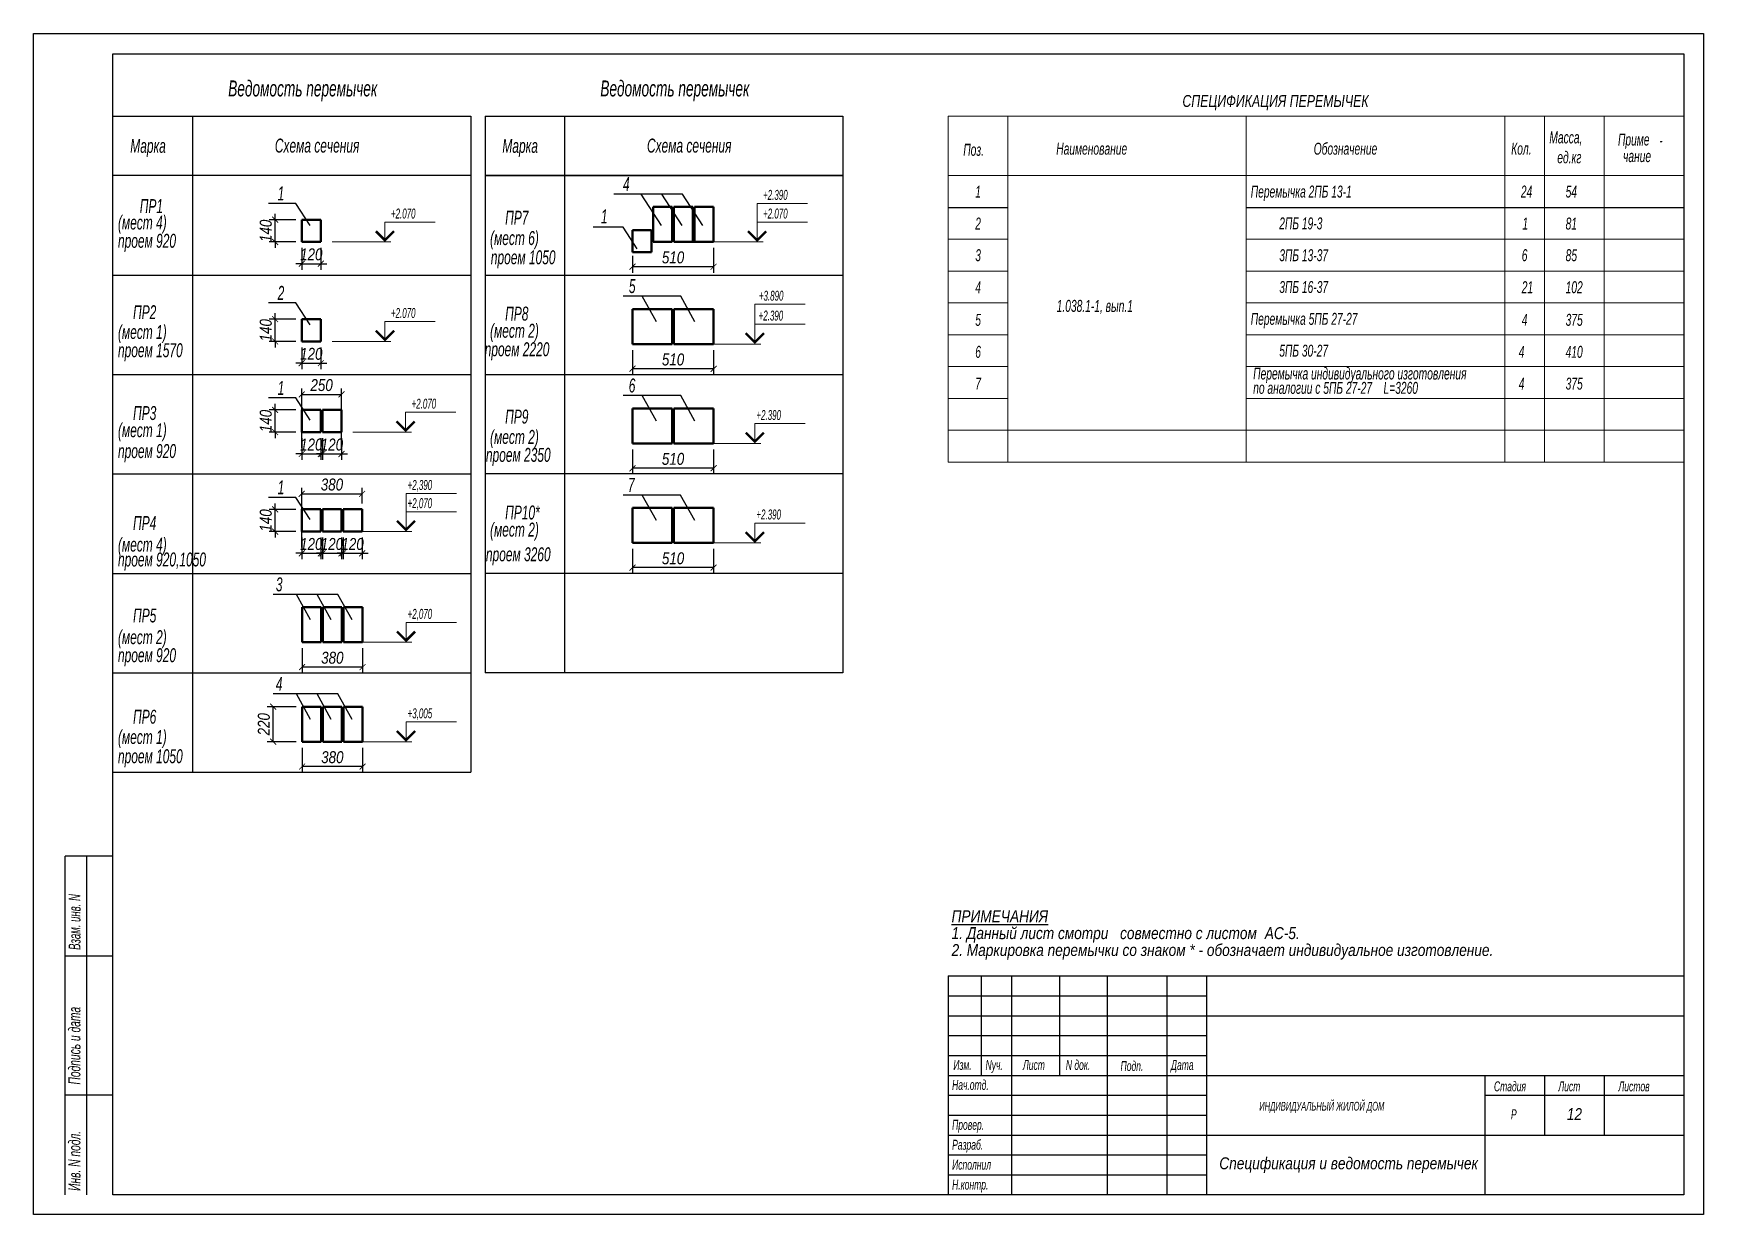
# Model space of a CAD drawing. Header units: millimetres. Extents: x 1582001 to 3303937, y 226471 to 491235.
# Drawn here: x 1750001 to 1792001, y 350655 to 380355 of the extents above; entities that cross this region are included whole.
import ezdxf

# ---------------------------------------------------------------- set-up
doc = ezdxf.new("R2010")
doc.units = ezdxf.units.MM
doc.layers.get('Defpoints').update_dxf_attribs({"color": 255, "lineweight": 30})
for name, color, linetype, lineweight in [('A-Wall-G', 22, 'Continuous', 50), ('Надписи', 7, 'Continuous', 15), ('Отметки', 123, 'Continuous', 18), ('Текст-пояснений', 135, 'Continuous', 15)]:
    doc.layers.add(name, color=color, linetype=linetype, lineweight=lineweight)
for name, color, linetype in [('Rasmer', 135, 'Continuous'), ('Spezifikazia', 250, 'Continuous'), ('Т-Подписи', 7, 'Continuous'), ('Формуляр', 138, 'Continuous')]:
    doc.layers.add(name, color=color, linetype=linetype)
doc.styles.add('Arch-Dim', font='ARIALNI.TTF', dxfattribs={"width": 0.98, "height": 300})
doc.styles.add('STYLE1', font='ARIALNI.TTF', dxfattribs={"height": 300})
doc.styles.add('стиль1', font='ARIALNI.TTF', dxfattribs={"width": 0.98, "height": 300})
doc.dimstyles.new('Aec-Arch-M-100', dxfattribs={"dimscale": 100, "dimtxt": 2.5, "dimasz": 1.5, "dimexe": 1.5, "dimexo": 1.5, "dimgap": 0.8, "dimtad": 1, "dimdec": 0, "dimzin": 3, "dimdsep": 46, "dimtxsty": 'Arch-Dim', "dimblk": 'ARCHTICK', "dimcen": 2.5, "dimazin": 2, "dimtfac": 0.75, "dimtdec": 0, "dimtix": 1, "dimtmove": 1, "dimatfit": 2, "dimfxl": 0, "dimtolj": 1, "dimtzin": 0, "dimarcsym": 0})

msp = doc.modelspace()

# ---------------------------------------------------------------- texts
at = {"color": 0, "ltscale": 2, "style": 'STYLE1', "width": 0.9}
msp.add_text('СПЕЦИФИКАЦИЯ ПЕРЕМЫЧЕК', height=300, dxfattribs=at).set_placement((1778895.3, 378505.8))
at = {"layer": 'Defpoints', "color": 255, "ltscale": 100, "style": 'STYLE1', "width": 0.75}
for s, p in [('проем 920', (1752127.3, 374965.4)), ('проем 1050', (1761502.8, 374550.3)), ('проем 1570', (1752127.3, 372214)), ('проем 2220', (1761348.5, 372238.2)), ('проем 920', (1752127.3, 369678.5)), ('проем 2350', (1761379.6, 369582.8)), ('проем 920,1050', (1752127.3, 366952.4)), ('проем 3260', (1761379.6, 367082.6)), ('проем 920', (1752127.3, 364545.6)), ('проем 1050', (1752127.3, 362005.6))]:
    msp.add_text(s, height=350, dxfattribs=at).set_placement(p)
at = {"layer": 'Spezifikazia', "ltscale": 100, "style": 'STYLE1', "width": 0.75}
for s, height, p in [('Ведомость перемычек', 400, (1754899.6, 378771)), ('Ведомость перемычек', 400, (1764256.9, 378771)), ('Марка', 350, (1752436.3, 377352.5)), ('Схема сечения', 350, (1756072.6, 377358.8)), ('Марка', 350, (1761793.6, 377352.5)), ('Схема сечения', 350, (1765429.9, 377358.8)), ('4', 350, (1764827.2, 376392.7)), ('1', 350, (1756143, 376155.9)), ('ПР1', 350, (1752675.8, 375837.7)), ('1', 350, (1764272.2, 375577.5)), ('(мест 4)', 350, (1752127.3, 375424.8)), ('ПР7', 350, (1761864.3, 375545.1)), ('(мест 6)', 350, (1761484.7, 375034.3)), ('2', 350, (1756143, 373655.8)), ('5', 350, (1764974.5, 373826.9)), ('ПР2', 350, (1752506.9, 373169.7)), ('ПР8', 350, (1761864.3, 373134.6)), ('(мест 1)', 350, (1752127.3, 372673.4)), ('(мест 2)', 350, (1761484.7, 372703.2)), ('1', 350, (1756143, 371266.3)), ('6', 350, (1764971.7, 371326.8)), ('ПР3', 350, (1752506.9, 370634.4)), ('ПР9', 350, (1761864.3, 370544.7)), ('(мест 1)', 350, (1752127.3, 370203)), ('(мест 2)', 350, (1761484.7, 370034)), ('1', 350, (1756143, 368766.2)), ('7', 350, (1764951, 368826.6)), ('ПР10*', 350, (1761864.3, 368134.2)), ('ПР4', 350, (1752506.9, 367870.7)), ('(мест 2)', 350, (1761484.7, 367702.8)), ('(мест 4)', 350, (1752127.3, 367327)), ('3', 350, (1756097.1, 366326.4)), ('ПР5', 350, (1752506.9, 365544.4)), ('(мест 2)', 350, (1752127.3, 364999.1)), ('4', 350, (1756097.1, 363826.2)), ('ПР6', 350, (1752506.9, 362998.7)), ('(мест 1)', 350, (1752127.3, 362488.8))]:
    msp.add_text(s, height=height, dxfattribs=at).set_placement(p)
at = {"layer": 'Spezifikazia', "ltscale": 100, "insert": (1773089.8, 358307.2), "char_height": 300, "width": 18500, "attachment_point": 1, "line_spacing_factor": 0.85, "style": 'STYLE1'}
msp.add_mtext('\\pi-1080,l1080,t1080;{\\LПРИМЕЧАНИЯ}\\P1. Данный лист смотри {\\Fsimplex|c238; }совместно с листом{\\Fsimplex|c238; }АС-5.\\P2. Маркировка перемычки со знаком * - обозначает индивидуальное изготовление.', dxfattribs=at)
at = {"layer": 'Надписи', "color": 0, "style": 'STYLE1', "width": 0.75}
for s, height, p in [('Наименование', 300, (1775722.1, 377305.9)), ('Обозначение', 300, (1782195.7, 377305.9)), ('Кол.', 300, (1787162.2, 377307.4)), ('Масса,', 300, (1788122.2, 377589.6)), ('Приме', 300, (1789848.3, 377536.3)), ('-', 250, (1790894.5, 377536.3)), ('Поз.', 300, (1773384.5, 377278.5)), ('ед.кг', 300, (1788321.7, 377089.6)), ('чание', 300, (1789975.7, 377119.7)), ('1', 300, (1773684.9, 376227.9)), ('Перемычка 2ПБ 13-1', 300, (1780613.1, 376227.9)), ('24', 300, (1787406.2, 376227.9)), ('54', 300, (1788530.7, 376227.9)), ('2', 300, (1773684.9, 375423.3)), ('          2ПБ 19-3', 300, (1780613.1, 375427.9)), ('1', 300, (1787445, 375423.3)), ('81', 300, (1788530.7, 375423.3)), ('3', 300, (1773684.9, 374627.9)), ('          3ПБ 13-37', 300, (1780613.1, 374627.9)), ('6', 300, (1787427.7, 374627.9)), ('85', 300, (1788530.7, 374627.9)), ('4', 300, (1773684.9, 373823.3)), ('          3ПБ 16-37', 300, (1780613.1, 373827.9)), ('21', 300, (1787427.7, 373823.3)), ('102', 300, (1788530.7, 373823.3)), ('1.038.1-1, вып.1', 300, (1775732.5, 373353.7)), ('5', 300, (1773684.9, 373002.9)), ('Перемычка 5ПБ 27-27', 300, (1780613.1, 373027.9)), ('4', 300, (1787427.7, 373002.9)), ('375', 300, (1788530.7, 373002.9)), ('6', 300, (1773684.9, 372198.3)), ('          5ПБ 30-27', 300, (1780613.1, 372227.9)), ('4', 300, (1787351.6, 372198.3)), ('410', 300, (1788530.7, 372198.3)), ('Перемычка индивидуального изготовления', 300, (1780674.5, 371653.7)), ('375', 300, (1788530.7, 371398.3)), ('7', 300, (1773684.9, 371398.3)), ('по аналогии с 5ПБ 27-27    L=3260', 300, (1780674.5, 371292.4)), ('4', 300, (1787351.6, 371398.3))]:
    msp.add_text(s, height=height, dxfattribs=at).set_placement(p)
at = {"layer": 'Отметки', "color": 0, "linetype": 'Continuous', "ltscale": 100, "style": 'стиль1', "width": 0.7}
for s, p in [('+2.390', (1768348.5, 376169.6)), ('+2.070', (1758991.1, 375700.2)), ('+2.070', (1768348.5, 375700.2)), ('+3.890', (1768243.8, 373634.5)), ('+2.070', (1758991.1, 373200.1)), ('+2.390', (1768237.1, 373134.5)), ('+2.070', (1759510.1, 370918.6)), ('+2.390', (1768181.7, 370634.3)), ('+2,390', (1759409.7, 368876)), ('+2,070', (1759409.7, 368418.4)), ('+2.390', (1768181.7, 368134.1)), ('+2,070', (1759409.7, 365634)), ('+3,005', (1759409.7, 363133.8))]:
    msp.add_text(s, height=250, dxfattribs=at).set_placement(p)
at = {"layer": 'Т-Подписи', "color": 0, "ltscale": 2, "insert": (1788752.6, 353332.6), "char_height": 300, "width": 1500, "attachment_point": 2, "style": 'STYLE1'}
msp.add_mtext('12', dxfattribs=at)
at = {"layer": 'Т-Подписи', "ltscale": 2, "insert": (1783074.5, 352094.8), "char_height": 300, "width": 9802.627, "attachment_point": 2, "style": 'STYLE1'}
msp.add_mtext('Спецификация и ведомость перемычек', dxfattribs=at)
at = {"layer": 'Формуляр', "linetype": 'Continuous', "style": 'STYLE1'}
for s, width, p in [('Взам. инв. N', 0.7, (1751184.5, 357310.4)), ('Взам. инв. N', 0.7, (1751184.5, 357310.4)), ('Подпись и дата', 0.75, (1751181.7, 353924.8)), ('Подпись и дата', 0.75, (1751181.7, 353924.8)), ('Инв. N подл.', 0.75, (1751181.7, 351251.4)), ('Инв. N подл.', 0.75, (1751181.7, 351251.4))]:
    msp.add_text(s, height=300, rotation=90, dxfattribs=dict(at, width=width)).set_placement(p)
at = {"layer": 'Формуляр', "color": 0, "style": 'STYLE1', "width": 0.75}
for s, height, p in [('Изм.', 250, (1773134.7, 354293)), ('Изм.', 250, (1773134.7, 354293)), ('Nуч.', 250, (1773944.1, 354293)), ('Nуч.', 250, (1773944.1, 354293)), ('Лист', 250, (1774883.6, 354293)), ('Лист', 250, (1774883.6, 354293)), ('N док.', 250, (1775962.9, 354293)), ('N док.', 250, (1775962.9, 354293)), ('Подп.', 250, (1777339, 354266)), ('Подп.', 250, (1777339, 354266)), ('Дата', 250, (1778607.2, 354293)), ('Дата', 250, (1778607.2, 354293)), ('Нач.отд.', 250, (1773102.8, 353791.3)), ('Нач.отд.', 250, (1773102.8, 353791.3)), ('Стадия', 250, (1786728.8, 353754.2)), ('Стадия', 250, (1786728.8, 353754.2)), ('Лист', 250, (1788347.8, 353754.2)), ('Лист', 250, (1788347.8, 353754.2)), ('Листов', 250, (1789858.8, 353754.2)), ('Листов', 250, (1789858.8, 353754.2)), ('ИНДИВИДУАЛЬНЫЙ ЖИЛОЙ ДОМ', 220, (1780827.7, 353269.9)), ('ИНДИВИДУАЛЬНЫЙ ЖИЛОЙ ДОМ', 220, (1780827.7, 353269.9)), ('Р', 250, (1787156.5, 353052.2)), ('Р', 250, (1787156.5, 353052.2)), ('Провер.', 250, (1773102.8, 352788)), ('Провер.', 250, (1773102.8, 352788)), ('Разраб.', 250, (1773102.8, 352286.4)), ('Разраб.', 250, (1773102.8, 352286.4)), ('Исполнил', 250, (1773102.8, 351784.7)), ('Исполнил', 250, (1773102.8, 351784.7)), ('Н.контр.', 250, (1773102.8, 351283.1)), ('Н.контр.', 250, (1773102.8, 351283.1))]:
    msp.add_text(s, height=height, dxfattribs=at).set_placement(p)

# ---------------------------------------------------------------- blocks, each defined once
blk = doc.blocks.new('_ArchTick')
at = {"color": 0, "linetype": 'ByBlock', "const_width": 0.15}
blk.add_lwpolyline([(-0.5, -0.5), (0.5, 0.5)], dxfattribs=at)
blk = doc.blocks.new('*D788')
at = {"color": 0, "lineweight": -2, "ltscale": 2, "transparency": 16777216}
for p, q in [((1765066, 372394), (1765066, 371772)), ((1767106, 372394), (1767106, 371772)), ((1767106, 371922), (1765066, 371922))]:
    blk.add_line(p, q, dxfattribs=at)
at = {"layer": 'Defpoints', "color": 0, "lineweight": -3, "ltscale": 2, "transparency": 16777216}
for p in [(1765066, 372544), (1767106, 372544), (1765066, 371922)]:
    blk.add_point(p, dxfattribs=at)
at = {"color": 0, "lineweight": -2, "ltscale": 2, "transparency": 16777216, "xscale": 150, "yscale": 150, "zscale": 150, "rotation": 180}
blk.add_blockref('_ArchTick', (1765066, 371922), dxfattribs=at)
at = {"color": 0, "lineweight": -2, "ltscale": 2, "transparency": 16777216, "xscale": 150, "yscale": 150, "zscale": 150}
blk.add_blockref('_ArchTick', (1767106, 371922), dxfattribs=at)
at = {"color": 0, "ltscale": 2, "transparency": 16777216, "insert": (1766086, 372155), "char_height": 300, "attachment_point": 5, "style": 'Arch-Dim'}
blk.add_mtext('\\A1;\\A1;510 ', dxfattribs=at)
blk = doc.blocks.new('*D791')
at = {"color": 0, "lineweight": -2, "ltscale": 2, "transparency": 16777216}
for p, q in [((1756749, 374960), (1756749, 374413)), ((1757229, 374960), (1757229, 374413)), ((1756749, 374563), (1756599, 374563)), ((1756749, 374563), (1757229, 374563)), ((1757229, 374563), (1757379, 374563))]:
    blk.add_line(p, q, dxfattribs=at)
at = {"layer": 'Defpoints', "color": 0, "lineweight": -3, "ltscale": 2, "transparency": 16777216}
for p in [(1756749, 375110), (1757229, 375110), (1757229, 374563)]:
    blk.add_point(p, dxfattribs=at)
at = {"color": 0, "lineweight": -2, "ltscale": 2, "transparency": 16777216, "xscale": 150, "yscale": 150, "zscale": 150}
blk.add_blockref('_ArchTick', (1756749, 374563), dxfattribs=at)
at = {"color": 0, "lineweight": -2, "ltscale": 2, "transparency": 16777216, "xscale": 150, "yscale": 150, "zscale": 150, "rotation": 180}
blk.add_blockref('_ArchTick', (1757229, 374563), dxfattribs=at)
at = {"color": 0, "ltscale": 2, "transparency": 16777216, "insert": (1756989, 374797), "char_height": 300, "attachment_point": 5, "style": 'Arch-Dim'}
blk.add_mtext('\\A1;120', dxfattribs=at)
blk = doc.blocks.new('*D792')
at = {"color": 0, "lineweight": -2, "ltscale": 2, "transparency": 16777216}
for p, q in [((1756599, 375670), (1755929, 375670)), ((1756079, 375670), (1756079, 375820)), ((1756079, 375110), (1756079, 375670)), ((1756599, 375110), (1755929, 375110)), ((1756079, 375110), (1756079, 374960))]:
    blk.add_line(p, q, dxfattribs=at)
at = {"layer": 'Defpoints', "color": 0, "lineweight": -3, "ltscale": 2, "transparency": 16777216}
for p in [(1756079, 375670), (1756749, 375670), (1756749, 375110)]:
    blk.add_point(p, dxfattribs=at)
at = {"color": 0, "lineweight": -2, "ltscale": 2, "transparency": 16777216, "xscale": 150, "yscale": 150, "zscale": 150}
for p, rotation in [((1756079, 375670), 270), ((1756079, 375110), 90)]:
    blk.add_blockref('_ArchTick', p, dxfattribs=dict(at, rotation=rotation))
at = {"color": 0, "ltscale": 2, "transparency": 16777216, "insert": (1755845, 375390), "char_height": 300, "attachment_point": 5, "rotation": 90, "style": 'Arch-Dim'}
blk.add_mtext('\\A1;140', dxfattribs=at)
blk = doc.blocks.new('*D793')
at = {"color": 0, "lineweight": -2, "ltscale": 2, "transparency": 16777216}
for p, q in [((1756749, 372460), (1756749, 371913)), ((1757229, 372460), (1757229, 371913)), ((1756749, 372063), (1756599, 372063)), ((1756749, 372063), (1757229, 372063)), ((1757229, 372063), (1757379, 372063))]:
    blk.add_line(p, q, dxfattribs=at)
at = {"layer": 'Defpoints', "color": 0, "lineweight": -3, "ltscale": 2, "transparency": 16777216}
for p in [(1756749, 372610), (1757229, 372610), (1757229, 372063)]:
    blk.add_point(p, dxfattribs=at)
at = {"color": 0, "lineweight": -2, "ltscale": 2, "transparency": 16777216, "xscale": 150, "yscale": 150, "zscale": 150}
blk.add_blockref('_ArchTick', (1756749, 372063), dxfattribs=at)
at = {"color": 0, "lineweight": -2, "ltscale": 2, "transparency": 16777216, "xscale": 150, "yscale": 150, "zscale": 150, "rotation": 180}
blk.add_blockref('_ArchTick', (1757229, 372063), dxfattribs=at)
at = {"color": 0, "ltscale": 2, "transparency": 16777216, "insert": (1756989, 372296), "char_height": 300, "attachment_point": 5, "style": 'Arch-Dim'}
blk.add_mtext('\\A1;120', dxfattribs=at)
blk = doc.blocks.new('*D794')
at = {"color": 0, "lineweight": -2, "ltscale": 2, "transparency": 16777216}
for p, q in [((1756599, 373170), (1755929, 373170)), ((1756079, 373170), (1756079, 373320)), ((1756079, 372610), (1756079, 373170)), ((1756599, 372610), (1755929, 372610)), ((1756079, 372610), (1756079, 372460))]:
    blk.add_line(p, q, dxfattribs=at)
at = {"layer": 'Defpoints', "color": 0, "lineweight": -3, "ltscale": 2, "transparency": 16777216}
for p in [(1756079, 373170), (1756749, 373170), (1756749, 372610)]:
    blk.add_point(p, dxfattribs=at)
at = {"color": 0, "lineweight": -2, "ltscale": 2, "transparency": 16777216, "xscale": 150, "yscale": 150, "zscale": 150}
for p, rotation in [((1756079, 373170), 270), ((1756079, 372610), 90)]:
    blk.add_blockref('_ArchTick', p, dxfattribs=dict(at, rotation=rotation))
at = {"color": 0, "ltscale": 2, "transparency": 16777216, "insert": (1755845, 372890), "char_height": 300, "attachment_point": 5, "rotation": 90, "style": 'Arch-Dim'}
blk.add_mtext('\\A1;140', dxfattribs=at)
blk = doc.blocks.new('*D795')
at = {"color": 0, "lineweight": -2, "ltscale": 2, "transparency": 16777216}
for p, q in [((1756749, 370179), (1756749, 369632)), ((1757229, 370179), (1757229, 369632)), ((1756749, 369782), (1756599, 369782)), ((1756749, 369782), (1757229, 369782)), ((1757229, 369782), (1757379, 369782))]:
    blk.add_line(p, q, dxfattribs=at)
at = {"layer": 'Defpoints', "color": 0, "lineweight": -3, "ltscale": 2, "transparency": 16777216}
for p in [(1756749, 370329), (1757229, 370329), (1757229, 369782)]:
    blk.add_point(p, dxfattribs=at)
at = {"color": 0, "lineweight": -2, "ltscale": 2, "transparency": 16777216, "xscale": 150, "yscale": 150, "zscale": 150}
blk.add_blockref('_ArchTick', (1756749, 369782), dxfattribs=at)
at = {"color": 0, "lineweight": -2, "ltscale": 2, "transparency": 16777216, "xscale": 150, "yscale": 150, "zscale": 150, "rotation": 180}
blk.add_blockref('_ArchTick', (1757229, 369782), dxfattribs=at)
at = {"color": 0, "ltscale": 2, "transparency": 16777216, "insert": (1756989, 370015), "char_height": 300, "attachment_point": 5, "style": 'Arch-Dim'}
blk.add_mtext('\\A1;120', dxfattribs=at)
blk = doc.blocks.new('*D796')
at = {"color": 0, "lineweight": -2, "ltscale": 2, "transparency": 16777216}
for p, q in [((1756599, 370889), (1755929, 370889)), ((1756079, 370889), (1756079, 371039)), ((1756079, 370329), (1756079, 370889)), ((1756599, 370329), (1755929, 370329)), ((1756079, 370329), (1756079, 370179))]:
    blk.add_line(p, q, dxfattribs=at)
at = {"layer": 'Defpoints', "color": 0, "lineweight": -3, "ltscale": 2, "transparency": 16777216}
for p in [(1756079, 370889), (1756749, 370889), (1756749, 370329)]:
    blk.add_point(p, dxfattribs=at)
at = {"color": 0, "lineweight": -2, "ltscale": 2, "transparency": 16777216, "xscale": 150, "yscale": 150, "zscale": 150}
for p, rotation in [((1756079, 370889), 270), ((1756079, 370329), 90)]:
    blk.add_blockref('_ArchTick', p, dxfattribs=dict(at, rotation=rotation))
at = {"color": 0, "ltscale": 2, "transparency": 16777216, "insert": (1755845, 370609), "char_height": 300, "attachment_point": 5, "rotation": 90, "style": 'Arch-Dim'}
blk.add_mtext('\\A1;140', dxfattribs=at)
blk = doc.blocks.new('*D797')
at = {"color": 0, "lineweight": -2, "ltscale": 2, "transparency": 16777216}
for p, q in [((1757268, 370179), (1757268, 369632)), ((1757748, 370179), (1757748, 369632)), ((1757268, 369782), (1757118, 369782)), ((1757268, 369782), (1757748, 369782)), ((1757748, 369782), (1757898, 369782))]:
    blk.add_line(p, q, dxfattribs=at)
at = {"layer": 'Defpoints', "color": 0, "lineweight": -3, "ltscale": 2, "transparency": 16777216}
for p in [(1757268, 370329), (1757748, 370329), (1757748, 369782)]:
    blk.add_point(p, dxfattribs=at)
at = {"color": 0, "lineweight": -2, "ltscale": 2, "transparency": 16777216, "xscale": 150, "yscale": 150, "zscale": 150}
blk.add_blockref('_ArchTick', (1757268, 369782), dxfattribs=at)
at = {"color": 0, "lineweight": -2, "ltscale": 2, "transparency": 16777216, "xscale": 150, "yscale": 150, "zscale": 150, "rotation": 180}
blk.add_blockref('_ArchTick', (1757748, 369782), dxfattribs=at)
at = {"color": 0, "ltscale": 2, "transparency": 16777216, "insert": (1757508, 370015), "char_height": 300, "attachment_point": 5, "style": 'Arch-Dim'}
blk.add_mtext('\\A1;120', dxfattribs=at)
blk = doc.blocks.new('*D798')
at = {"color": 0, "lineweight": -2, "ltscale": 2, "transparency": 16777216}
for p, q in [((1756749, 369932), (1756749, 371427)), ((1757748, 369932), (1757748, 371427)), ((1756749, 371277), (1757748, 371277))]:
    blk.add_line(p, q, dxfattribs=at)
at = {"layer": 'Defpoints', "color": 0, "lineweight": -3, "ltscale": 2, "transparency": 16777216}
for p in [(1757748, 371277), (1756749, 369782), (1757748, 369782)]:
    blk.add_point(p, dxfattribs=at)
at = {"color": 0, "lineweight": -2, "ltscale": 2, "transparency": 16777216, "xscale": 150, "yscale": 150, "zscale": 150, "rotation": 180}
blk.add_blockref('_ArchTick', (1756749, 371277), dxfattribs=at)
at = {"color": 0, "lineweight": -2, "ltscale": 2, "transparency": 16777216, "xscale": 150, "yscale": 150, "zscale": 150}
blk.add_blockref('_ArchTick', (1757748, 371277), dxfattribs=at)
at = {"color": 0, "ltscale": 2, "transparency": 16777216, "insert": (1757248, 371511), "char_height": 300, "attachment_point": 5, "style": 'Arch-Dim'}
blk.add_mtext('\\A1;250', dxfattribs=at)
blk = doc.blocks.new('*D801')
at = {"color": 0, "lineweight": -2, "ltscale": 2, "transparency": 16777216}
for p, q in [((1756749, 367678), (1756749, 367132)), ((1757229, 367678), (1757229, 367132)), ((1756749, 367282), (1756599, 367282)), ((1756749, 367282), (1757229, 367282)), ((1757229, 367282), (1757379, 367282))]:
    blk.add_line(p, q, dxfattribs=at)
at = {"layer": 'Defpoints', "color": 0, "lineweight": -3, "ltscale": 2, "transparency": 16777216}
for p in [(1756749, 367828), (1757229, 367828), (1757229, 367282)]:
    blk.add_point(p, dxfattribs=at)
at = {"color": 0, "lineweight": -2, "ltscale": 2, "transparency": 16777216, "xscale": 150, "yscale": 150, "zscale": 150}
blk.add_blockref('_ArchTick', (1756749, 367282), dxfattribs=at)
at = {"color": 0, "lineweight": -2, "ltscale": 2, "transparency": 16777216, "xscale": 150, "yscale": 150, "zscale": 150, "rotation": 180}
blk.add_blockref('_ArchTick', (1757229, 367282), dxfattribs=at)
at = {"color": 0, "ltscale": 2, "transparency": 16777216, "insert": (1756989, 367515), "char_height": 300, "attachment_point": 5, "style": 'Arch-Dim'}
blk.add_mtext('\\A1;120', dxfattribs=at)
blk = doc.blocks.new('*D802')
at = {"color": 0, "lineweight": -2, "ltscale": 2, "transparency": 16777216}
for p, q in [((1756599, 368388), (1755929, 368388)), ((1756079, 368388), (1756079, 368538)), ((1756079, 367828), (1756079, 368388)), ((1756599, 367828), (1755929, 367828)), ((1756079, 367828), (1756079, 367678))]:
    blk.add_line(p, q, dxfattribs=at)
at = {"layer": 'Defpoints', "color": 0, "lineweight": -3, "ltscale": 2, "transparency": 16777216}
for p in [(1756079, 368388), (1756749, 368388), (1756749, 367828)]:
    blk.add_point(p, dxfattribs=at)
at = {"color": 0, "lineweight": -2, "ltscale": 2, "transparency": 16777216, "xscale": 150, "yscale": 150, "zscale": 150}
for p, rotation in [((1756079, 368388), 270), ((1756079, 367828), 90)]:
    blk.add_blockref('_ArchTick', p, dxfattribs=dict(at, rotation=rotation))
at = {"color": 0, "ltscale": 2, "transparency": 16777216, "insert": (1755845, 368108), "char_height": 300, "attachment_point": 5, "rotation": 90, "style": 'Arch-Dim'}
blk.add_mtext('\\A1;140', dxfattribs=at)
blk = doc.blocks.new('*D799')
at = {"color": 0, "lineweight": -2, "ltscale": 2, "transparency": 16777216}
for p, q in [((1757268, 367678), (1757268, 367132)), ((1757748, 367678), (1757748, 367132)), ((1757268, 367282), (1757118, 367282)), ((1757268, 367282), (1757748, 367282)), ((1757748, 367282), (1757898, 367282))]:
    blk.add_line(p, q, dxfattribs=at)
at = {"layer": 'Defpoints', "color": 0, "lineweight": -3, "ltscale": 2, "transparency": 16777216}
for p in [(1757268, 367828), (1757748, 367828), (1757748, 367282)]:
    blk.add_point(p, dxfattribs=at)
at = {"color": 0, "lineweight": -2, "ltscale": 2, "transparency": 16777216, "xscale": 150, "yscale": 150, "zscale": 150}
blk.add_blockref('_ArchTick', (1757268, 367282), dxfattribs=at)
at = {"color": 0, "lineweight": -2, "ltscale": 2, "transparency": 16777216, "xscale": 150, "yscale": 150, "zscale": 150, "rotation": 180}
blk.add_blockref('_ArchTick', (1757748, 367282), dxfattribs=at)
at = {"color": 0, "ltscale": 2, "transparency": 16777216, "insert": (1757508, 367515), "char_height": 300, "attachment_point": 5, "style": 'Arch-Dim'}
blk.add_mtext('\\A1;120', dxfattribs=at)
blk = doc.blocks.new('*D800')
at = {"color": 0, "lineweight": -2, "ltscale": 2, "transparency": 16777216}
for p, q in [((1756749, 367432), (1756749, 368927)), ((1756749, 368777), (1758267, 368777)), ((1758267, 368538), (1758267, 368927))]:
    blk.add_line(p, q, dxfattribs=at)
at = {"layer": 'Defpoints', "color": 0, "lineweight": -3, "ltscale": 2, "transparency": 16777216}
for p in [(1758267, 368777), (1758267, 368388), (1756749, 367282)]:
    blk.add_point(p, dxfattribs=at)
at = {"color": 0, "lineweight": -2, "ltscale": 2, "transparency": 16777216, "xscale": 150, "yscale": 150, "zscale": 150, "rotation": 180}
blk.add_blockref('_ArchTick', (1756749, 368777), dxfattribs=at)
at = {"color": 0, "lineweight": -2, "ltscale": 2, "transparency": 16777216, "xscale": 150, "yscale": 150, "zscale": 150}
blk.add_blockref('_ArchTick', (1758267, 368777), dxfattribs=at)
at = {"color": 0, "ltscale": 2, "transparency": 16777216, "insert": (1757508, 369010), "char_height": 300, "attachment_point": 5, "style": 'Arch-Dim'}
blk.add_mtext('\\A1;380', dxfattribs=at)
blk = doc.blocks.new('*D803')
at = {"color": 0, "lineweight": -2, "ltscale": 2, "transparency": 16777216}
for p, q in [((1757787, 367678), (1757787, 367132)), ((1758267, 367678), (1758267, 367132)), ((1757787, 367282), (1757637, 367282)), ((1757787, 367282), (1758267, 367282)), ((1758267, 367282), (1758417, 367282))]:
    blk.add_line(p, q, dxfattribs=at)
at = {"layer": 'Defpoints', "color": 0, "lineweight": -3, "ltscale": 2, "transparency": 16777216}
for p in [(1757787, 367828), (1758267, 367828), (1758267, 367282)]:
    blk.add_point(p, dxfattribs=at)
at = {"color": 0, "lineweight": -2, "ltscale": 2, "transparency": 16777216, "xscale": 150, "yscale": 150, "zscale": 150}
blk.add_blockref('_ArchTick', (1757787, 367282), dxfattribs=at)
at = {"color": 0, "lineweight": -2, "ltscale": 2, "transparency": 16777216, "xscale": 150, "yscale": 150, "zscale": 150, "rotation": 180}
blk.add_blockref('_ArchTick', (1758267, 367282), dxfattribs=at)
at = {"color": 0, "ltscale": 2, "transparency": 16777216, "insert": (1758027, 367515), "char_height": 300, "attachment_point": 5, "style": 'Arch-Dim'}
blk.add_mtext('\\A1;120', dxfattribs=at)
blk = doc.blocks.new('*D804')
at = {"color": 0, "lineweight": -2, "ltscale": 2, "transparency": 16777216}
for p, q in [((1756758, 364894), (1756758, 364271)), ((1758278, 364894), (1758278, 364271)), ((1758278, 364421), (1756758, 364421))]:
    blk.add_line(p, q, dxfattribs=at)
at = {"layer": 'Defpoints', "color": 0, "lineweight": -3, "ltscale": 2, "transparency": 16777216}
for p in [(1756758, 365044), (1758278, 365044), (1756758, 364421)]:
    blk.add_point(p, dxfattribs=at)
at = {"color": 0, "lineweight": -2, "ltscale": 2, "transparency": 16777216, "xscale": 150, "yscale": 150, "zscale": 150, "rotation": 180}
blk.add_blockref('_ArchTick', (1756758, 364421), dxfattribs=at)
at = {"color": 0, "lineweight": -2, "ltscale": 2, "transparency": 16777216, "xscale": 150, "yscale": 150, "zscale": 150}
blk.add_blockref('_ArchTick', (1758278, 364421), dxfattribs=at)
at = {"color": 0, "ltscale": 2, "transparency": 16777216, "insert": (1757518, 364655), "char_height": 300, "attachment_point": 5, "style": 'Arch-Dim'}
blk.add_mtext('\\A1;\\A1;380 ', dxfattribs=at)
blk = doc.blocks.new('*D805')
at = {"color": 0, "lineweight": -2, "ltscale": 2, "transparency": 16777216}
for p, q in [((1756758, 362394), (1756758, 361771)), ((1758278, 362394), (1758278, 361771)), ((1758278, 361921), (1756758, 361921))]:
    blk.add_line(p, q, dxfattribs=at)
at = {"layer": 'Defpoints', "color": 0, "lineweight": -3, "ltscale": 2, "transparency": 16777216}
for p in [(1756758, 362544), (1758278, 362544), (1756758, 361921)]:
    blk.add_point(p, dxfattribs=at)
at = {"color": 0, "lineweight": -2, "ltscale": 2, "transparency": 16777216, "xscale": 150, "yscale": 150, "zscale": 150, "rotation": 180}
blk.add_blockref('_ArchTick', (1756758, 361921), dxfattribs=at)
at = {"color": 0, "lineweight": -2, "ltscale": 2, "transparency": 16777216, "xscale": 150, "yscale": 150, "zscale": 150}
blk.add_blockref('_ArchTick', (1758278, 361921), dxfattribs=at)
at = {"color": 0, "ltscale": 2, "transparency": 16777216, "insert": (1757518, 362154), "char_height": 300, "attachment_point": 5, "style": 'Arch-Dim'}
blk.add_mtext('\\A1;\\A1;380 ', dxfattribs=at)
blk = doc.blocks.new('*D806')
at = {"color": 0, "lineweight": -2, "ltscale": 2, "transparency": 16777216}
for p, q in [((1765066, 369894), (1765066, 369272)), ((1767106, 369894), (1767106, 369272)), ((1767106, 369422), (1765066, 369422))]:
    blk.add_line(p, q, dxfattribs=at)
at = {"layer": 'Defpoints', "color": 0, "lineweight": -3, "ltscale": 2, "transparency": 16777216}
for p in [(1765066, 370044), (1767106, 370044), (1765066, 369422)]:
    blk.add_point(p, dxfattribs=at)
at = {"color": 0, "lineweight": -2, "ltscale": 2, "transparency": 16777216, "xscale": 150, "yscale": 150, "zscale": 150, "rotation": 180}
blk.add_blockref('_ArchTick', (1765066, 369422), dxfattribs=at)
at = {"color": 0, "lineweight": -2, "ltscale": 2, "transparency": 16777216, "xscale": 150, "yscale": 150, "zscale": 150}
blk.add_blockref('_ArchTick', (1767106, 369422), dxfattribs=at)
at = {"color": 0, "ltscale": 2, "transparency": 16777216, "insert": (1766086, 369655), "char_height": 300, "attachment_point": 5, "style": 'Arch-Dim'}
blk.add_mtext('\\A1;\\A1;510 ', dxfattribs=at)
blk = doc.blocks.new('*D807')
at = {"color": 0, "lineweight": -2, "ltscale": 2, "transparency": 16777216}
for p, q in [((1765066, 367394), (1765066, 366772)), ((1767106, 367394), (1767106, 366772)), ((1767106, 366922), (1765066, 366922))]:
    blk.add_line(p, q, dxfattribs=at)
at = {"layer": 'Defpoints', "color": 0, "lineweight": -3, "ltscale": 2, "transparency": 16777216}
for p in [(1765066, 367544), (1767106, 367544), (1765066, 366922)]:
    blk.add_point(p, dxfattribs=at)
at = {"color": 0, "lineweight": -2, "ltscale": 2, "transparency": 16777216, "xscale": 150, "yscale": 150, "zscale": 150, "rotation": 180}
blk.add_blockref('_ArchTick', (1765066, 366922), dxfattribs=at)
at = {"color": 0, "lineweight": -2, "ltscale": 2, "transparency": 16777216, "xscale": 150, "yscale": 150, "zscale": 150}
blk.add_blockref('_ArchTick', (1767106, 366922), dxfattribs=at)
at = {"color": 0, "ltscale": 2, "transparency": 16777216, "insert": (1766086, 367155), "char_height": 300, "attachment_point": 5, "style": 'Arch-Dim'}
blk.add_mtext('\\A1;\\A1;510 ', dxfattribs=at)
blk = doc.blocks.new('*D808')
at = {"color": 0, "lineweight": -2, "ltscale": 2, "transparency": 16777216}
for p, q in [((1765066, 374760), (1765066, 374338)), ((1767106, 374960), (1767106, 374338)), ((1767106, 374488), (1765066, 374488))]:
    blk.add_line(p, q, dxfattribs=at)
at = {"layer": 'Defpoints', "color": 0, "lineweight": -3, "ltscale": 2, "transparency": 16777216}
for p in [(1767106, 375110), (1765066, 374910), (1765066, 374488)]:
    blk.add_point(p, dxfattribs=at)
at = {"color": 0, "lineweight": -2, "ltscale": 2, "transparency": 16777216, "xscale": 150, "yscale": 150, "zscale": 150, "rotation": 180}
blk.add_blockref('_ArchTick', (1765066, 374488), dxfattribs=at)
at = {"color": 0, "lineweight": -2, "ltscale": 2, "transparency": 16777216, "xscale": 150, "yscale": 150, "zscale": 150}
blk.add_blockref('_ArchTick', (1767106, 374488), dxfattribs=at)
at = {"color": 0, "ltscale": 2, "transparency": 16777216, "insert": (1766086, 374721), "char_height": 300, "attachment_point": 5, "style": 'Arch-Dim'}
blk.add_mtext('\\A1;\\A1;510 ', dxfattribs=at)
blk = doc.blocks.new('*D809')
at = {"color": 0, "lineweight": -2, "ltscale": 2, "transparency": 16777216}
for p, q in [((1756608, 363424), (1755879, 363424)), ((1756029, 362544), (1756029, 363424)), ((1756608, 362544), (1755879, 362544))]:
    blk.add_line(p, q, dxfattribs=at)
at = {"layer": 'Defpoints', "color": 0, "lineweight": -3, "ltscale": 2, "transparency": 16777216}
for p in [(1756029, 363424), (1756758, 363424), (1756758, 362544)]:
    blk.add_point(p, dxfattribs=at)
at = {"color": 0, "lineweight": -2, "ltscale": 2, "transparency": 16777216, "xscale": 150, "yscale": 150, "zscale": 150}
for p, rotation in [((1756029, 363424), 90), ((1756029, 362544), 270)]:
    blk.add_blockref('_ArchTick', p, dxfattribs=dict(at, rotation=rotation))
at = {"color": 0, "ltscale": 2, "transparency": 16777216, "insert": (1755796, 362984), "char_height": 300, "attachment_point": 5, "rotation": 90, "style": 'Arch-Dim'}
blk.add_mtext('\\A1;220', dxfattribs=at)

# ---------------------------------------------------------------- dimensions: what is measured, and where the dimension line sits
at = {"ltscale": 2}
for base, p1, p2, picture, middle in [((1756078.7, 375670.2), (1756748.9, 375110.2), (1756748.9, 375670.2), '*D792', (1755845.5, 375390.2)), ((1756078.7, 373170.1), (1756748.9, 372610.1), (1756748.9, 373170.1), '*D794', (1755845.5, 372890.1)), ((1756078.7, 370888.6), (1756748.9, 370328.6), (1756748.9, 370888.6), '*D796', (1755845.5, 370608.6)), ((1756078.7, 368388.4), (1756748.9, 367828.4), (1756748.9, 368388.4), '*D802', (1755845.5, 368108.4)), ((1756029.1, 363423.8), (1756758.1, 362543.8), (1756758.1, 363423.8), '*D809', (1755795.9, 362983.8))]:
    dim = msp.add_linear_dim(base=base, p1=p1, p2=p2, angle=90, dimstyle='Aec-Arch-M-100', override={"dimscale": 100, "dimlfac": 0.25, "dimsah": 1}, dxfattribs=at)
    dim.commit()
    dim.dimension.update_dxf_attribs({"geometry": picture, "text_midpoint": middle})
for base, p1, p2, picture, middle in [((1757228.9, 374563.4), (1756748.9, 375110.2), (1757228.9, 375110.2), '*D791', (1756988.9, 374796.6)), ((1757228.9, 372063.3), (1756748.9, 372610.1), (1757228.9, 372610.1), '*D793', (1756988.9, 372296.4)), ((1757747.9, 371277.5), (1756748.9, 369781.8), (1757747.9, 369781.8), '*D798', (1757248.4, 371510.6)), ((1757228.9, 369781.8), (1756748.9, 370328.6), (1757228.9, 370328.6), '*D795', (1756988.9, 370014.9)), ((1757747.9, 369781.8), (1757267.9, 370328.6), (1757747.9, 370328.6), '*D797', (1757507.9, 370014.9)), ((1758266.9165482, 368777.3042967), (1756748.9165482, 367281.5974468), (1758266.9165482, 368388.3951054), '*D800', (1757507.9165482, 369010.4761931)), ((1757228.9, 367281.6), (1756748.9, 367828.4), (1757228.9, 367828.4), '*D801', (1756988.9, 367514.8)), ((1757747.9, 367281.6), (1757267.9, 367828.4), (1757747.9, 367828.4), '*D799', (1757507.9, 367514.8)), ((1758266.9, 367281.6), (1757786.9, 367828.4), (1758266.9, 367828.4), '*D803', (1758026.9, 367514.8))]:
    dim = msp.add_linear_dim(base=base, p1=p1, p2=p2, dimstyle='Aec-Arch-M-100', override={"dimscale": 100, "dimlfac": 0.25, "dimsah": 1}, dxfattribs=at)
    dim.commit()
    dim.dimension.update_dxf_attribs({"geometry": picture, "text_midpoint": middle})
for base, p1, p2, picture, middle in [((1765066.2, 374487.8), (1767106.2, 375110.2), (1765066.2, 374910.2), '*D808', (1766086.2, 374720.9)), ((1765066.2, 371922), (1767106.2, 372544.5), (1765066.2, 372544.5), '*D788', (1766086.2, 372155.2)), ((1765066.2, 369421.8), (1767106.2, 370044.3), (1765066.2, 370044.3), '*D806', (1766086.2, 369655)), ((1765066.2, 366921.7), (1767106.2, 367544.1), (1765066.2, 367544.1), '*D807', (1766086.2, 367154.8)), ((1756758.1, 364421.5), (1758278.1, 365044), (1756758.1, 365044), '*D804', (1757518.1, 364654.7)), ((1756758.1, 361921.3), (1758278.1, 362543.8), (1756758.1, 362543.8), '*D805', (1757518.1, 362154.5))]:
    dim = msp.add_linear_dim(base=base, p1=p1, p2=p2, text='\\A1;<> ', dimstyle='Aec-Arch-M-100', override={"dimscale": 100, "dimgap": 0.8, "dimlfac": 0.25, "dimsah": 1, "dimse1": 0, "dimse2": 0, "dimsd1": 0, "dimsd2": 0, "dimtmove": 1}, dxfattribs=at)
    dim.commit()
    dim.dimension.update_dxf_attribs({"geometry": picture, "text_midpoint": middle})

# ---------------------------------------------------------------- linework, layer by layer
at = {"color": 0, "ltscale": 2}
for p, q in [((1773000.5, 375977.9), (1774500.5, 375977.9)), ((1780500.5, 375977.9), (1791500.5, 375977.9))]:
    msp.add_line(p, q, dxfattribs=at)
at = {"layer": 'A-Wall-G'}
for p, q in [((1765586.2, 375110.2), (1765586.2, 375990.2)), ((1765586.2, 375990.2), (1766066.2, 375990.2)), ((1766066.2, 375110.2), (1766066.2, 375990.2)), ((1766106.2, 375110.2), (1766106.2, 375990.2)), ((1766106.2, 375990.2), (1766586.2, 375990.2)), ((1766586.2, 375110.2), (1766586.2, 375990.2)), ((1766626.2, 375110.2), (1766626.2, 375990.2)), ((1766626.2, 375990.2), (1767106.2, 375990.2)), ((1767106.2, 375110.2), (1767106.2, 375990.2)), ((1756748.9, 375110.2), (1756748.9, 375670.2)), ((1756748.9, 375670.2), (1757228.9, 375670.2)), ((1757228.9, 375110.2), (1757228.9, 375670.2)), ((1756748.9, 375110.2), (1757228.9, 375110.2)), ((1765066.2, 374850.2), (1765066.2, 375410.2)), ((1765066.2, 375410.2), (1765546.2, 375410.2)), ((1765546.2, 374850.2), (1765546.2, 375410.2)), ((1765586.2, 375110.2), (1766066.2, 375110.2)), ((1766106.2, 375110.2), (1767106.2, 375110.2)), ((1766106.2, 375110.2), (1766586.2, 375110.2)), ((1766626.2, 375110.2), (1767106.2, 375110.2)), ((1765066.2, 374850.2), (1765546.2, 374850.2)), ((1765066.2, 372544.5), (1765066.2, 373424.5)), ((1765066.2, 372544.5), (1765066.2, 373424.5)), ((1766066.2, 373424.5), (1765066.2, 373424.5)), ((1766066.2, 372544.5), (1766066.2, 373424.5)), ((1766106.2, 372544.5), (1766106.2, 373424.5)), ((1766106.2, 372544.5), (1766106.2, 373424.5)), ((1767106.2, 373424.5), (1766106.2, 373424.5)), ((1767106.2, 372544.5), (1767106.2, 373424.5)), ((1756748.9, 372610.1), (1756748.9, 373170.1)), ((1756748.9, 373170.1), (1757228.9, 373170.1)), ((1757228.9, 372610.1), (1757228.9, 373170.1)), ((1756748.9, 372610.1), (1757228.9, 372610.1)), ((1766066.2, 372544.5), (1765066.2, 372544.5)), ((1767106.2, 372544.5), (1766106.2, 372544.5)), ((1756748.9, 370328.6), (1756748.9, 370888.6)), ((1756748.9, 370888.6), (1757228.9, 370888.6)), ((1757228.9, 370328.6), (1757228.9, 370888.6)), ((1757267.9, 370328.6), (1757267.9, 370888.6)), ((1757267.9, 370888.6), (1757747.9, 370888.6)), ((1757747.9, 370328.6), (1757747.9, 370888.6)), ((1765066.2, 370044.3), (1765066.2, 370924.3)), ((1765066.2, 370044.3), (1765066.2, 370924.3)), ((1766066.2, 370924.3), (1765066.2, 370924.3)), ((1766066.2, 370044.3), (1766066.2, 370924.3)), ((1766106.2, 370044.3), (1766106.2, 370924.3)), ((1766106.2, 370044.3), (1766106.2, 370924.3)), ((1767106.2, 370924.3), (1766106.2, 370924.3)), ((1767106.2, 370044.3), (1767106.2, 370924.3)), ((1756748.9, 370328.6), (1757228.9, 370328.6)), ((1757267.9, 370328.6), (1757747.9, 370328.6)), ((1766066.2, 370044.3), (1765066.2, 370044.3)), ((1767106.2, 370044.3), (1766106.2, 370044.3)), ((1756748.9, 367828.4), (1756748.9, 368388.4)), ((1756748.9, 368388.4), (1757228.9, 368388.4)), ((1757228.9, 367828.4), (1757228.9, 368388.4)), ((1757267.9, 367828.4), (1757267.9, 368388.4)), ((1757267.9, 368388.4), (1757747.9, 368388.4)), ((1757747.9, 367828.4), (1757747.9, 368388.4)), ((1757786.9, 367828.4), (1757786.9, 368388.4)), ((1757786.9, 368388.4), (1758266.9, 368388.4)), ((1758266.9, 367828.4), (1758266.9, 368388.4)), ((1765066.2, 367544.1), (1765066.2, 368424.1)), ((1765066.2, 367544.1), (1765066.2, 368424.1)), ((1766066.2, 368424.1), (1765066.2, 368424.1)), ((1766066.2, 367544.1), (1766066.2, 368424.1)), ((1766106.2, 367544.1), (1766106.2, 368424.1)), ((1766106.2, 367544.1), (1766106.2, 368424.1)), ((1767106.2, 368424.1), (1766106.2, 368424.1)), ((1767106.2, 367544.1), (1767106.2, 368424.1)), ((1756748.9, 367828.4), (1757228.9, 367828.4)), ((1757267.9, 367828.4), (1757747.9, 367828.4)), ((1757786.9, 367828.4), (1758266.9, 367828.4)), ((1766066.2, 367544.1), (1765066.2, 367544.1)), ((1767106.2, 367544.1), (1766106.2, 367544.1)), ((1756758.1, 365044), (1756758.1, 365924)), ((1756758.1, 365924), (1757238.1, 365924)), ((1757238.1, 365044), (1757238.1, 365924)), ((1757278.1, 365044), (1757278.1, 365924)), ((1757278.1, 365924), (1757758.1, 365924)), ((1757758.1, 365044), (1757758.1, 365924)), ((1757798.1, 365044), (1757798.1, 365924)), ((1757798.1, 365924), (1758278.1, 365924)), ((1758278.1, 365044), (1758278.1, 365924)), ((1756758.1, 365044), (1757238.1, 365044)), ((1757278.1, 365044), (1757758.1, 365044)), ((1757798.1, 365044), (1758278.1, 365044)), ((1756758.1, 362543.8), (1756758.1, 363423.8)), ((1756758.1, 363423.8), (1757238.1, 363423.8)), ((1757238.1, 362543.8), (1757238.1, 363423.8)), ((1757278.1, 362543.8), (1757278.1, 363423.8)), ((1757278.1, 363423.8), (1757758.1, 363423.8)), ((1757758.1, 362543.8), (1757758.1, 363423.8)), ((1757798.1, 362543.8), (1757798.1, 363423.8)), ((1757798.1, 363423.8), (1758278.1, 363423.8)), ((1758278.1, 362543.8), (1758278.1, 363423.8)), ((1756758.1, 362543.8), (1757238.1, 362543.8)), ((1757278.1, 362543.8), (1757758.1, 362543.8)), ((1757798.1, 362543.8), (1758278.1, 362543.8))]:
    msp.add_line(p, q, dxfattribs=at)
at = {"layer": 'Rasmer', "ltscale": 2}
for p, q in [((1756603.2, 376077.3), (1755912.4, 376077.3)), ((1756961.4, 375523.6), (1756603.2, 376077.3)), ((1766327.4, 376314.1), (1764596.6, 376314.1)), ((1765798.7, 375523.6), (1765287.4, 376314.1)), ((1766318.7, 375523.6), (1765807.4, 376314.1)), ((1766838.7, 375523.6), (1766327.4, 376314.1)), ((1764832, 375478.8), (1764076.6, 375478.8)), ((1765179.1, 374942.2), (1764832, 375478.8)), ((1756603.2, 373577.1), (1755912.4, 373577.1)), ((1756961.4, 373023.4), (1756603.2, 373577.1)), ((1766277.9, 373748.3), (1764830.6, 373748.3)), ((1765670.6, 373106.3), (1765312.6, 373748.3)), ((1766635.8, 373106.3), (1766277.9, 373748.3)), ((1756603.2, 371187.7), (1755912.4, 371187.7)), ((1756961.4, 370634), (1756603.2, 371187.7)), ((1766277.9, 371248.1), (1764830.6, 371248.1)), ((1765670.6, 370606.1), (1765312.6, 371248.1)), ((1766635.8, 370606.1), (1766277.9, 371248.1)), ((1756603.2, 368687.5), (1755912.4, 368687.5)), ((1756961.4, 368133.8), (1756603.2, 368687.5)), ((1766277, 368748), (1764829.8, 368748)), ((1765669.8, 368106), (1765311.8, 368748)), ((1766635, 368106), (1766277, 368748)), ((1757654.3, 366247.8), (1756033.1, 366247.8)), ((1756972.3, 365605.8), (1756614.3, 366247.8)), ((1757492.3, 365605.8), (1757134.3, 366247.8)), ((1758012.3, 365605.8), (1757654.3, 366247.8)), ((1757654.3, 363747.6), (1756033.1, 363747.6)), ((1756972.3, 363105.6), (1756614.3, 363747.6)), ((1757492.3, 363105.6), (1757134.3, 363747.6)), ((1758012.3, 363105.6), (1757654.3, 363747.6))]:
    msp.add_line(p, q, dxfattribs=at)
at = {"layer": 'Spezifikazia', "ltscale": 100}
for p, q in [((1752000.6, 378277.9), (1761000.6, 378277.9)), ((1761357.9, 378277.9), (1770357.9, 378277.9)), ((1761000.6, 376777.9), (1752000.6, 376777.9)), ((1770357.9, 376777.9), (1761357.9, 376777.9)), ((1770357.9, 369277.4), (1761357.9, 369277.4)), ((1770357.9, 366777.2), (1761357.9, 366777.2)), ((1770357.9, 364277), (1761357.9, 364277)), ((1770357.9, 364277), (1761357.9, 364277))]:
    msp.add_line(p, q, dxfattribs=at)
at = {"layer": 'Spezifikazia'}
for p, q in [((1754000.6, 378277.9), (1754000.6, 361776.9)), ((1761000.6, 378277.9), (1761000.6, 361776.9)), ((1761357.9, 378277.9), (1761357.9, 364277)), ((1763357.9, 378277.9), (1763357.9, 364277)), ((1770357.9, 378277.9), (1770357.9, 366777.2)), ((1770357.9, 378277.9), (1770357.9, 364277)), ((1761357.9, 376777.9), (1770357.9, 376777.9)), ((1752000.6, 374277.7), (1761000.6, 374277.7)), ((1761357.9, 374277.7), (1770357.9, 374277.7)), ((1752000.6, 371777.5), (1761000.6, 371777.5)), ((1761357.9, 371777.5), (1770357.9, 371777.5)), ((1752000.6, 369277.4), (1761000.6, 369277.4)), ((1752000.6, 366777.2), (1761000.6, 366777.2)), ((1752000.6, 364277), (1761000.6, 364277)), ((1752000.6, 361776.9), (1761000.6, 361776.9))]:
    msp.add_line(p, q, dxfattribs=at)
at = {"layer": 'Отметки', "color": 0, "linetype": 'Continuous', "ltscale": 100}
for p, q in [((1768198.5, 375579.6), (1768198.5, 376079.6)), ((1768198.5, 376079.6), (1769465.1, 376079.6)), ((1758841.1, 375110.2), (1758841.1, 375610.2)), ((1758841.1, 375610.2), (1760107.8, 375610.2)), ((1768198.5, 375110.2), (1768198.5, 375610.2)), ((1768198.5, 375610.2), (1769465.1, 375610.2)), ((1757513.8, 375110.2), (1758991.1, 375110.2)), ((1766871.1, 375110.2), (1768348.5, 375110.2)), ((1768142.2, 373044.5), (1768142.2, 373544.5)), ((1768142.2, 373544.5), (1769408.9, 373544.5)), ((1758841.1, 372610.1), (1758841.1, 373110.1)), ((1758841.1, 373110.1), (1760107.8, 373110.1)), ((1768142.2, 372544.5), (1768142.2, 373044.5)), ((1768142.2, 373044.5), (1769408.9, 373044.5)), ((1757513.8, 372610.1), (1758991.1, 372610.1)), ((1766814.9, 372544.5), (1768292.2, 372544.5)), ((1759360.1, 370328.6), (1759360.1, 370828.6)), ((1759360.1, 370828.6), (1760626.8, 370828.6)), ((1768142.2, 370044.3), (1768142.2, 370544.3)), ((1768142.2, 370544.3), (1769408.9, 370544.3)), ((1758032.8, 370328.6), (1759510.1, 370328.6)), ((1766814.9, 370044.3), (1768292.2, 370044.3)), ((1759370.3, 368286), (1759370.3, 368786)), ((1759370.3, 368786), (1760637, 368786)), ((1759370.3, 367828.4), (1759370.3, 368328.4)), ((1759370.3, 368328.4), (1760637, 368328.4)), ((1768142.2, 367544.1), (1768142.2, 368044.1)), ((1768142.2, 368044.1), (1769408.9, 368044.1)), ((1758042.9, 367828.4), (1759520.3, 367828.4)), ((1766814.9, 367544.1), (1768292.2, 367544.1)), ((1759370.3, 365044), (1759370.3, 365544)), ((1759370.3, 365544), (1760637, 365544)), ((1758042.9, 365044), (1759520.3, 365044)), ((1759370.3, 362543.8), (1759370.3, 363043.8)), ((1759370.3, 363043.8), (1760637, 363043.8)), ((1758042.9, 362543.8), (1759520.3, 362543.8))]:
    msp.add_line(p, q, dxfattribs=at)
at = {"layer": 'Отметки', "color": 0, "linetype": 'Continuous', "ltscale": 100, "const_width": 60}
for points in [[(1758612.3, 375381.5), (1758841.1, 375152.7), (1759069.9, 375381.5)], [(1767969.7, 375381.5), (1768198.5, 375152.7), (1768427.2, 375381.5)], [(1758612.3, 372881.3), (1758841.1, 372652.5), (1759069.9, 372881.3)], [(1767913.5, 372815.7), (1768142.2, 372586.9), (1768371, 372815.7)], [(1759131.3, 370599.8), (1759360.1, 370371), (1759588.9, 370599.8)], [(1767913.5, 370315.5), (1768142.2, 370086.7), (1768371, 370315.5)], [(1759141.5, 368099.6), (1759370.3, 367870.8), (1759599.1, 368099.6)], [(1767913.5, 367815.4), (1768142.2, 367586.6), (1768371, 367815.4)], [(1759141.5, 365315.2), (1759370.3, 365086.4), (1759599.1, 365315.2)], [(1759141.5, 362815), (1759370.3, 362586.2), (1759599.1, 362815)]]:
    msp.add_lwpolyline(points, dxfattribs=at)
at = {"layer": 'Текст-пояснений', "color": 0, "linetype": 'ByBlock'}
for p, q in [((1773000.5, 378277.9), (1791500.5, 378277.9)), ((1773000.5, 378277.9), (1791500.5, 378277.9)), ((1773000.5, 369577.9), (1773000.5, 378277.9)), ((1774500.5, 369577.9), (1774500.5, 378277.9)), ((1780500.5, 369577.9), (1780500.5, 378277.9)), ((1787000.5, 369577.9), (1787000.5, 378277.9)), ((1788000.5, 369577.9), (1788000.5, 378277.9)), ((1789500.5, 369577.9), (1789500.5, 378277.9)), ((1773000.5, 376777.9), (1791500.5, 376777.9)), ((1773000.5, 375177.9), (1774500.5, 375177.9)), ((1780500.5, 375177.9), (1791500.5, 375177.9)), ((1773000.5, 374377.9), (1774500.5, 374377.9)), ((1773000.5, 374377.9), (1774500.5, 374377.9)), ((1780500.5, 374377.9), (1791500.5, 374377.9)), ((1773000.5, 373577.9), (1774500.5, 373577.9)), ((1780500.5, 373577.9), (1791500.5, 373577.9)), ((1773000.5, 372777.9), (1774500.5, 372777.9)), ((1780500.5, 372777.9), (1791500.5, 372777.9)), ((1773000.5, 371977.9), (1774500.5, 371977.9)), ((1773000.5, 371977.9), (1774500.5, 371977.9)), ((1780500.5, 371977.9), (1791500.5, 371977.9)), ((1773000.5, 371177.9), (1774500.5, 371177.9)), ((1780500.5, 371177.9), (1791500.5, 371177.9)), ((1773000.5, 370377.9), (1774500.5, 370377.9)), ((1773000.5, 370377.9), (1774500.5, 370377.9)), ((1774500.5, 370377.9), (1791500.5, 370377.9)), ((1773000.5, 369577.9), (1791500.5, 369577.9)), ((1773000.5, 369577.9), (1774500.5, 369577.9)), ((1773000.5, 369577.9), (1780500.5, 369577.9)), ((1780500.5, 369577.9), (1791500.5, 369577.9))]:
    msp.add_line(p, q, dxfattribs=at)
at = {"layer": 'Формуляр'}
for p, q in [((1750800.6, 351154.9), (1750800.6, 359667.1)), ((1752000.6, 359667.1), (1750800.6, 359667.1)), ((1750800.6, 351154.9), (1750800.6, 359667.1)), ((1752000.6, 359667.1), (1750800.6, 359667.1)), ((1751340, 351154.9), (1751340, 359667.1)), ((1751340, 351154.9), (1751340, 359667.1)), ((1752000.6, 357154.9), (1750800.6, 357154.9)), ((1752000.6, 357154.9), (1750800.6, 357154.9)), ((1752000.6, 353654.9), (1750800.6, 353654.9)), ((1752000.6, 353654.9), (1750800.6, 353654.9)), ((1752000.6, 353654.9), (1750800.6, 353654.9)), ((1752000.6, 353654.9), (1750800.6, 353654.9))]:
    msp.add_line(p, q, dxfattribs=at)
at = {"layer": 'Формуляр', "color": 0}
for p, q in [((1773000.5, 356654.9), (1773000.5, 351154.9)), ((1773000.5, 356654.9), (1791500.5, 356654.9)), ((1773000.5, 356654.9), (1773000.5, 351154.9)), ((1773000.5, 356654.9), (1791500.5, 356654.9)), ((1773832.4, 356654.9), (1773832.4, 354154.9)), ((1773832.4, 356654.9), (1773832.4, 354154.9)), ((1774600.5, 356654.9), (1774600.5, 351154.9)), ((1774600.5, 356654.9), (1774600.5, 351154.9)), ((1775800.5, 356654.9), (1775800.5, 354154.9)), ((1775800.5, 356654.9), (1775800.5, 354154.9)), ((1777000.5, 356654.9), (1777000.5, 351154.9)), ((1777000.5, 356654.9), (1777000.5, 351154.9)), ((1778500.5, 356654.9), (1778500.5, 351154.9)), ((1778500.5, 356654.9), (1778500.5, 351154.9)), ((1779500.5, 356654.9), (1779500.5, 351154.9)), ((1779500.5, 356654.9), (1779500.5, 351154.9)), ((1773000.5, 356154.9), (1779500.5, 356154.9)), ((1773000.5, 356154.9), (1779500.5, 356154.9)), ((1773000.5, 355654.9), (1791500.5, 355654.9)), ((1773000.5, 355654.9), (1791500.5, 355654.9)), ((1773000.5, 355154.9), (1779500.5, 355154.9)), ((1773000.5, 355154.9), (1779500.5, 355154.9)), ((1773000.5, 354654.9), (1779500.5, 354654.9)), ((1773000.5, 354654.9), (1779500.5, 354654.9)), ((1773000.5, 354154.9), (1791500.5, 354154.9)), ((1773000.5, 354154.9), (1791500.5, 354154.9)), ((1786500.5, 354154.9), (1786500.5, 351154.9)), ((1786500.5, 354154.9), (1786500.5, 351154.9)), ((1788000.5, 354154.9), (1788000.5, 352654.9)), ((1788000.5, 354154.9), (1788000.5, 352654.9)), ((1789500.5, 354154.9), (1789500.5, 352654.9)), ((1789500.5, 354154.9), (1789500.5, 352654.9)), ((1773000.5, 353654.9), (1779500.5, 353654.9)), ((1773000.5, 353654.9), (1779500.5, 353654.9)), ((1786500.5, 353654.9), (1791500.5, 353654.9)), ((1786500.5, 353654.9), (1791500.5, 353654.9)), ((1773000.5, 353154.9), (1779500.5, 353154.9)), ((1773000.5, 353154.9), (1779500.5, 353154.9)), ((1773000.5, 352654.9), (1779500.5, 352654.9)), ((1773000.5, 352654.9), (1779500.5, 352654.9)), ((1779500.5, 352654.9), (1791500.5, 352654.9)), ((1779500.5, 352654.9), (1791500.5, 352654.9)), ((1773000.5, 352154.9), (1779500.5, 352154.9)), ((1773000.5, 352154.9), (1779500.5, 352154.9)), ((1773000.5, 351654.9), (1779500.5, 351654.9)), ((1773000.5, 351654.9), (1779500.5, 351654.9))]:
    msp.add_line(p, q, dxfattribs=at)
for points in [[(1750000.6, 380354.9), (1792000.5, 380354.9), (1792000.5, 350654.9), (1750000.6, 350654.9)], [(1750000.6, 380354.9), (1792000.5, 380354.9), (1792000.5, 350654.9), (1750000.6, 350654.9)], [(1752000.6, 351154.9), (1752000.6, 379844.8), (1791500.5, 379844.8), (1791500.5, 351154.9)], [(1752000.6, 351154.9), (1752000.6, 379844.8), (1791500.5, 379844.8), (1791500.5, 351154.9)]]:
    msp.add_lwpolyline(points, close=True, dxfattribs=at)

msp.set_redraw_order([(e.dxf.handle, doc.entitydb.next_handle()) for e in msp.query("TEXT MTEXT ATTDEF DIMENSION ARC_DIMENSION")])  # texts and dimensions are drawn at this point

doc.saveas('drawing.dxf')
